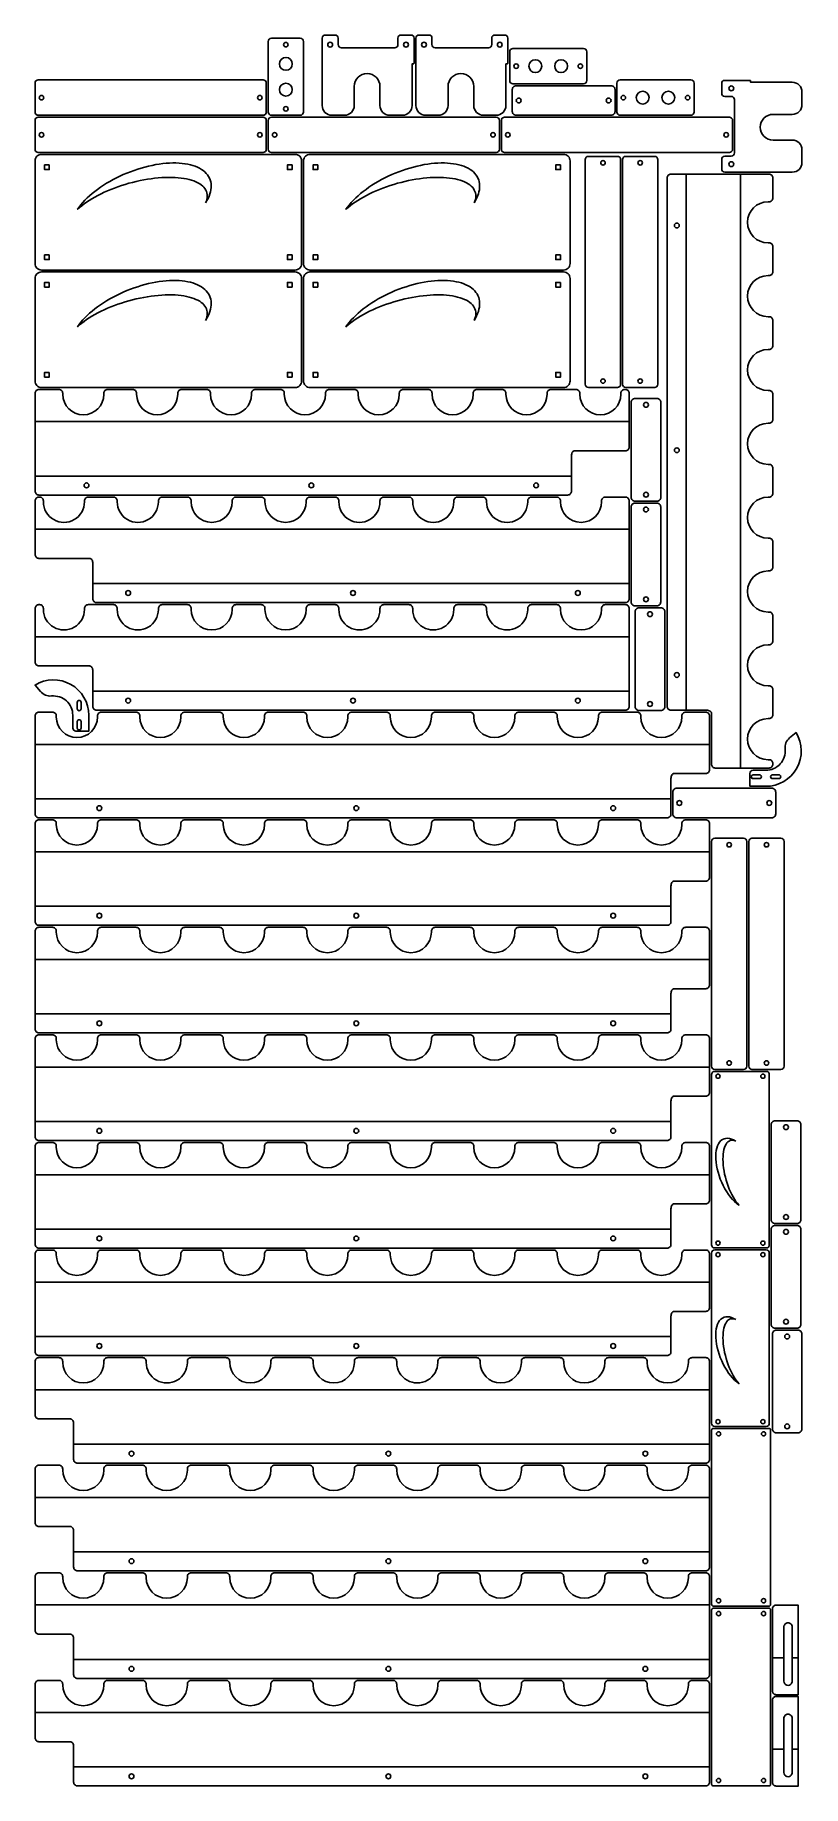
# Model space of a CAD drawing. Extents: x 1318 to 2514, y 2496 to 5223.
import ezdxf

# ---------------------------------------------------------------- set-up
doc = ezdxf.new("R2010")
doc.units = 0

# ---------------------------------------------------------------- blocks, each defined once
blk = doc.blocks.new('Part365626829', base_point=(-29.2, -525))
at = {"layer": '1'}
blk.add_lwpolyline([(135.3, 519), (135.3, 488, -0.414214), (129.3, 482), (127.8, 482, 1), (127.8, 418), (129.3, 418, -0.414214), (135.3, 412), (135.3, 358, -0.414214), (129.3, 352), (127.8, 352, 1), (127.8, 288), (129.3, 288, -0.414214), (135.3, 282), (135.3, 228, -0.414214), (129.3, 222), (127.8, 222, 1), (127.8, 158), (129.3, 158, -0.414214), (135.3, 152), (135.3, 98, -0.414214), (129.3, 92), (127.8, 92, 1), (127.8, 28), (129.3, 28, -0.414214), (135.3, 22), (135.3, -32, -0.414214), (129.3, -38), (127.8, -38, 1), (127.8, -102), (129.3, -102, -0.414214), (135.3, -108), (135.3, -162, -0.414214), (129.3, -168), (127.8, -168, 1), (127.8, -232), (129.3, -232, -0.414214), (135.3, -238), (135.3, -292, -0.414214), (129.3, -298), (127.8, -298, 1), (127.8, -362), (129.3, -362, -0.414214), (135.3, -368), (135.3, -422, -0.414214), (129.3, -428), (127.8, -428, 1), (127.8, -492), (129.3, -492, -0.414214), (135.3, -498), (135.3, -519, -0.414214), (129.3, -525), (-23.2, -525, -0.414214), (-29.2, -519), (-29.2, 459, -0.414214), (-23.2, 465), (32, 465), (33.5, 465.1), (35, 465.4), (36.3, 465.8), (37.5, 466.5), (38.4, 467.2), (39.2, 468.1), (39.6, 469), (39.8, 470), (39.8, 519, -0.414214), (45.8, 525), (129.3, 525, -0.414214)], format="xyb", close=True, dxfattribs=at)
for centre in [(-14.2, 375), (-14.2, -25), (-14.2, -425)]:
    blk.add_circle(centre, 3.75, dxfattribs=at)
at = {"layer": '2'}
for p, q in [((85.2, -525), (85.2, 525)), ((0.4, -525), (0.4, 465))]:
    blk.add_line(p, q, dxfattribs=at)
blk = doc.blocks.new('Part912331523', base_point=(-29.2, -525))
at = {"layer": '1'}
blk.add_lwpolyline([(135.3, 519), (135.3, 488, -0.414214), (129.3, 482), (127.8, 482, 1), (127.8, 418), (129.3, 418, -0.414214), (135.3, 412), (135.3, 358, -0.414214), (129.3, 352), (127.8, 352, 1), (127.8, 288), (129.3, 288, -0.414214), (135.3, 282), (135.3, 228, -0.414214), (129.3, 222), (127.8, 222, 1), (127.8, 158), (129.3, 158, -0.414214), (135.3, 152), (135.3, 98, -0.414214), (129.3, 92), (127.8, 92, 1), (127.8, 28), (129.3, 28, -0.414214), (135.3, 22), (135.3, -32, -0.414214), (129.3, -38), (127.8, -38, 1), (127.8, -102), (129.3, -102, -0.414214), (135.3, -108), (135.3, -162, -0.414214), (129.3, -168), (127.8, -168, 1), (127.8, -232), (129.3, -232, -0.414214), (135.3, -238), (135.3, -292, -0.414214), (129.3, -298), (127.8, -298, 1), (127.8, -362), (129.3, -362, -0.414214), (135.3, -368), (135.3, -422, -0.414214), (129.3, -428), (127.8, -428, 1), (127.8, -492), (129.3, -492, -0.414214), (135.3, -498), (135.3, -519, -0.414214), (129.3, -525), (-23.2, -525, -0.414214), (-29.2, -519), (-29.2, 459, -0.414214), (-23.2, 465), (32, 465), (33.5, 465.1), (35, 465.4), (36.3, 465.8), (37.5, 466.5), (38.4, 467.2), (39.2, 468.1), (39.6, 469), (39.8, 470), (39.8, 519, -0.414214), (45.8, 525), (129.3, 525, -0.414214)], format="xyb", close=True, dxfattribs=at)
for centre in [(-14.2, 375), (-14.2, -25), (-14.2, -425)]:
    blk.add_circle(centre, 3.75, dxfattribs=at)
at = {"layer": '2'}
for p, q in [((85.2, -525), (85.2, 525)), ((0.4, -525), (0.4, 465))]:
    blk.add_line(p, q, dxfattribs=at)
blk = doc.blocks.new('Part545456108', base_point=(-138.5, -46))
at = {"layer": '1'}
blk.add_lwpolyline([(138.5, 43), (138.5, -43, -0.414214), (135.5, -46), (-135.5, -46, -0.414214), (-138.5, -43), (-138.5, 43, -0.414214), (-135.5, 46), (135.5, 46, -0.414214)], format="xyb", close=True, dxfattribs=at)
for centre in [(-130, 35), (130, 35), (-130, -35), (130, -35)]:
    blk.add_circle(centre, 3.25, dxfattribs=at)
blk = doc.blocks.new('Part739364989', base_point=(0, -25))
at = {"layer": '1'}
for points, knots in [([(40, 109.2), (40, 109.3), (40, 109.3), (40, 109.4), (40, 109.4), (40, 109.4), (40, 109.4), (40, 109.5), (40, 109.5), (40, 109.5), (40, 109.5), (40, 109.6), (40, 109.6), (40, 109.6), (40, 109.8), (40, 109.9), (40, 109.9), (39.9, 110), (39.9, 110.2), (39.9, 110.3), (39.9, 110.3), (39.8, 110.6), (39.7, 110.9), (39.6, 111.2), (39.6, 111.2), (39.6, 111.3), (39.5, 111.4), (39.5, 111.4), (39.5, 111.4), (39.3, 111.8), (39.1, 112.2), (38.8, 112.5), (38.8, 112.5), (38.6, 112.7), (38.5, 112.9), (38.3, 113), (38.3, 113), (38, 113.3), (37.6, 113.5), (37.2, 113.7), (37.2, 113.7), (37.1, 113.8), (37, 113.9), (36.8, 113.9), (36.8, 113.9), (36.6, 114), (36.3, 114.1), (36.1, 114.1), (36.1, 114.1), (36, 114.2), (35.9, 114.2), (35.7, 114.2), (35.7, 114.2), (35.6, 114.2), (35.5, 114.2), (35.4, 114.2), (35.4, 114.2), (35.2, 114.2), (35.1, 114.2), (35, 114.3), (35, 114.3), (23.3, 114.3), (11.7, 114.3), (0, 114.3), (0, 114.3), (0, 67.8), (0, 21.4), (0, -25), (0, -25), (11.7, -25), (23.3, -25), (35, -25), (35, -25), (35.7, -25), (36.3, -24.9), (36.9, -24.6), (36.9, -24.6), (37.5, -24.4), (38.1, -24), (38.5, -23.5), (38.5, -23.5), (39, -23.1), (39.4, -22.5), (39.6, -21.9), (39.6, -21.9), (39.9, -21.3), (40, -20.7), (40, -20), (40, -20), (40, 23.1), (40, 66.2), (40, 109.2)], [0, 0, 0, 0, 0.043478, 0.043478, 0.043478, 0.043478, 0.086957, 0.086957, 0.086957, 0.086957, 0.130435, 0.130435, 0.130435, 0.130435, 0.173913, 0.173913, 0.173913, 0.173913, 0.217391, 0.217391, 0.217391, 0.217391, 0.26087, 0.26087, 0.26087, 0.26087, 0.304348, 0.304348, 0.304348, 0.304348, 0.347826, 0.347826, 0.347826, 0.347826, 0.391304, 0.391304, 0.391304, 0.391304, 0.434783, 0.434783, 0.434783, 0.434783, 0.478261, 0.478261, 0.478261, 0.478261, 0.521739, 0.521739, 0.521739, 0.521739, 0.565217, 0.565217, 0.565217, 0.565217, 0.608696, 0.608696, 0.608696, 0.608696, 0.652174, 0.652174, 0.652174, 0.652174, 0.695652, 0.695652, 0.695652, 0.695652, 0.73913, 0.73913, 0.73913, 0.73913, 0.782609, 0.782609, 0.782609, 0.782609, 0.826087, 0.826087, 0.826087, 0.826087, 0.869565, 0.869565, 0.869565, 0.869565, 0.913043, 0.913043, 0.913043, 0.913043, 0.956522, 0.956522, 0.956522, 0.956522, 1, 1, 1, 1]), ([(22.5, 93.1), (22.5, 93.1), (22.5, 93.2), (22.5, 93.2), (22.5, 93.2), (22.5, 94.7), (21.9, 96.1), (21, 97.3), (21, 97.3), (20.3, 98.2), (19.2, 99), (18.1, 99.4), (18.1, 99.4), (16.6, 99.9), (15, 99.9), (13.6, 99.3), (13.6, 99.3), (12.3, 98.7), (11.1, 97.7), (10.4, 96.4), (10.4, 96.4), (9.8, 95.4), (9.5, 94.2), (9.5, 93.1), (9.5, 93.1), (9.5, 65), (9.5, 36.9), (9.5, 8.9), (9.5, 8.9), (9.5, 8.8), (9.5, 8.8), (9.5, 8.7), (9.5, 8.7), (9.5, 7.8), (9.7, 6.9), (10.1, 6.1), (10.1, 6.1), (10.8, 4.7), (12, 3.5), (13.5, 2.9), (13.5, 2.9), (15.1, 2.3), (16.9, 2.3), (18.5, 2.9), (18.5, 2.9), (19.9, 3.5), (21, 4.5), (21.7, 5.8), (21.7, 5.8), (22.2, 6.8), (22.5, 7.8), (22.5, 8.9), (22.5, 8.9), (22.5, 36.9), (22.5, 65), (22.5, 93.1)], [0, 0, 0, 0, 0.071429, 0.071429, 0.071429, 0.071429, 0.142857, 0.142857, 0.142857, 0.142857, 0.214286, 0.214286, 0.214286, 0.214286, 0.285714, 0.285714, 0.285714, 0.285714, 0.357143, 0.357143, 0.357143, 0.357143, 0.428571, 0.428571, 0.428571, 0.428571, 0.5, 0.5, 0.5, 0.5, 0.571429, 0.571429, 0.571429, 0.571429, 0.642857, 0.642857, 0.642857, 0.642857, 0.714286, 0.714286, 0.714286, 0.714286, 0.785714, 0.785714, 0.785714, 0.785714, 0.857143, 0.857143, 0.857143, 0.857143, 0.928571, 0.928571, 0.928571, 0.928571, 1, 1, 1, 1])]:
    blk.add_open_spline(points, degree=3, knots=knots, dxfattribs=at)
at = {"layer": '2'}
for p, q in [((0, 57.1), (9.5, 57.1)), ((22.5, 57.1), (40, 57.1))]:
    blk.add_line(p, q, dxfattribs=at)
blk = doc.blocks.new('Part860934271', base_point=(0, -25))
at = {"layer": '1'}
for points, knots in [([(40, 109.2), (40, 109.3), (40, 109.3), (40, 109.4), (40, 109.4), (40, 109.4), (40, 109.4), (40, 109.5), (40, 109.5), (40, 109.5), (40, 109.5), (40, 109.6), (40, 109.6), (40, 109.6), (40, 109.8), (40, 109.9), (40, 109.9), (39.9, 110), (39.9, 110.2), (39.9, 110.3), (39.9, 110.3), (39.8, 110.6), (39.7, 110.9), (39.6, 111.2), (39.6, 111.2), (39.6, 111.3), (39.5, 111.4), (39.5, 111.4), (39.5, 111.4), (39.3, 111.8), (39.1, 112.2), (38.8, 112.5), (38.8, 112.5), (38.6, 112.7), (38.5, 112.9), (38.3, 113), (38.3, 113), (38, 113.3), (37.6, 113.5), (37.2, 113.7), (37.2, 113.7), (37.1, 113.8), (37, 113.9), (36.8, 113.9), (36.8, 113.9), (36.6, 114), (36.3, 114.1), (36.1, 114.1), (36.1, 114.1), (36, 114.2), (35.9, 114.2), (35.7, 114.2), (35.7, 114.2), (35.6, 114.2), (35.5, 114.2), (35.4, 114.2), (35.4, 114.2), (35.2, 114.2), (35.1, 114.2), (35, 114.3), (35, 114.3), (23.3, 114.3), (11.7, 114.3), (0, 114.3), (0, 114.3), (0, 67.8), (0, 21.4), (0, -25), (0, -25), (11.7, -25), (23.3, -25), (35, -25), (35, -25), (35.7, -25), (36.3, -24.9), (36.9, -24.6), (36.9, -24.6), (37.5, -24.4), (38.1, -24), (38.5, -23.5), (38.5, -23.5), (39, -23.1), (39.4, -22.5), (39.6, -21.9), (39.6, -21.9), (39.9, -21.3), (40, -20.7), (40, -20), (40, -20), (40, 23.1), (40, 66.2), (40, 109.2)], [0, 0, 0, 0, 0.043478, 0.043478, 0.043478, 0.043478, 0.086957, 0.086957, 0.086957, 0.086957, 0.130435, 0.130435, 0.130435, 0.130435, 0.173913, 0.173913, 0.173913, 0.173913, 0.217391, 0.217391, 0.217391, 0.217391, 0.26087, 0.26087, 0.26087, 0.26087, 0.304348, 0.304348, 0.304348, 0.304348, 0.347826, 0.347826, 0.347826, 0.347826, 0.391304, 0.391304, 0.391304, 0.391304, 0.434783, 0.434783, 0.434783, 0.434783, 0.478261, 0.478261, 0.478261, 0.478261, 0.521739, 0.521739, 0.521739, 0.521739, 0.565217, 0.565217, 0.565217, 0.565217, 0.608696, 0.608696, 0.608696, 0.608696, 0.652174, 0.652174, 0.652174, 0.652174, 0.695652, 0.695652, 0.695652, 0.695652, 0.73913, 0.73913, 0.73913, 0.73913, 0.782609, 0.782609, 0.782609, 0.782609, 0.826087, 0.826087, 0.826087, 0.826087, 0.869565, 0.869565, 0.869565, 0.869565, 0.913043, 0.913043, 0.913043, 0.913043, 0.956522, 0.956522, 0.956522, 0.956522, 1, 1, 1, 1]), ([(22.5, 93.1), (22.5, 93.1), (22.5, 93.2), (22.5, 93.2), (22.5, 93.2), (22.5, 94.7), (21.9, 96.1), (21, 97.3), (21, 97.3), (20.3, 98.2), (19.2, 99), (18.1, 99.4), (18.1, 99.4), (16.6, 99.9), (15, 99.9), (13.6, 99.3), (13.6, 99.3), (12.3, 98.7), (11.1, 97.7), (10.4, 96.4), (10.4, 96.4), (9.8, 95.4), (9.5, 94.2), (9.5, 93.1), (9.5, 93.1), (9.5, 65), (9.5, 36.9), (9.5, 8.9), (9.5, 8.9), (9.5, 8.8), (9.5, 8.8), (9.5, 8.7), (9.5, 8.7), (9.5, 7.8), (9.7, 6.9), (10.1, 6.1), (10.1, 6.1), (10.8, 4.7), (12, 3.5), (13.5, 2.9), (13.5, 2.9), (15.1, 2.3), (16.9, 2.3), (18.5, 2.9), (18.5, 2.9), (19.9, 3.5), (21, 4.5), (21.7, 5.8), (21.7, 5.8), (22.2, 6.8), (22.5, 7.8), (22.5, 8.9), (22.5, 8.9), (22.5, 36.9), (22.5, 65), (22.5, 93.1)], [0, 0, 0, 0, 0.071429, 0.071429, 0.071429, 0.071429, 0.142857, 0.142857, 0.142857, 0.142857, 0.214286, 0.214286, 0.214286, 0.214286, 0.285714, 0.285714, 0.285714, 0.285714, 0.357143, 0.357143, 0.357143, 0.357143, 0.428571, 0.428571, 0.428571, 0.428571, 0.5, 0.5, 0.5, 0.5, 0.571429, 0.571429, 0.571429, 0.571429, 0.642857, 0.642857, 0.642857, 0.642857, 0.714286, 0.714286, 0.714286, 0.714286, 0.785714, 0.785714, 0.785714, 0.785714, 0.857143, 0.857143, 0.857143, 0.857143, 0.928571, 0.928571, 0.928571, 0.928571, 1, 1, 1, 1])]:
    blk.add_open_spline(points, degree=3, knots=knots, dxfattribs=at)
at = {"layer": '2'}
for p, q in [((0, 57.1), (9.5, 57.1)), ((22.5, 57.1), (40, 57.1))]:
    blk.add_line(p, q, dxfattribs=at)
blk = doc.blocks.new('Part300478878', base_point=(-138.5, -46))
at = {"layer": '1'}
blk.add_lwpolyline([(138.5, 43), (138.5, -43, -0.414214), (135.5, -46), (-135.5, -46, -0.414214), (-138.5, -43), (-138.5, 43, -0.414214), (-135.5, 46), (135.5, 46, -0.414214)], format="xyb", close=True, dxfattribs=at)
for centre in [(-130, 35), (130, 35), (-130, -35), (130, -35)]:
    blk.add_circle(centre, 3.25, dxfattribs=at)
blk = doc.blocks.new('Part1439919891', base_point=(-29.2, -525))
at = {"layer": '1'}
blk.add_lwpolyline([(135.3, 519), (135.3, 488, -0.414214), (129.3, 482), (127.8, 482, 1), (127.8, 418), (129.3, 418, -0.414214), (135.3, 412), (135.3, 358, -0.414214), (129.3, 352), (127.8, 352, 1), (127.8, 288), (129.3, 288, -0.414214), (135.3, 282), (135.3, 228, -0.414214), (129.3, 222), (127.8, 222, 1), (127.8, 158), (129.3, 158, -0.414214), (135.3, 152), (135.3, 98, -0.414214), (129.3, 92), (127.8, 92, 1), (127.8, 28), (129.3, 28, -0.414214), (135.3, 22), (135.3, -32, -0.414214), (129.3, -38), (127.8, -38, 1), (127.8, -102), (129.3, -102, -0.414214), (135.3, -108), (135.3, -162, -0.414214), (129.3, -168), (127.8, -168, 1), (127.8, -232), (129.3, -232, -0.414214), (135.3, -238), (135.3, -292, -0.414214), (129.3, -298), (127.8, -298, 1), (127.8, -362), (129.3, -362, -0.414214), (135.3, -368), (135.3, -422, -0.414214), (129.3, -428), (127.8, -428, 1), (127.8, -492), (129.3, -492, -0.414214), (135.3, -498), (135.3, -519, -0.414214), (129.3, -525), (-23.2, -525, -0.414214), (-29.2, -519), (-29.2, 459, -0.414214), (-23.2, 465), (32, 465), (33.5, 465.1), (35, 465.4), (36.3, 465.8), (37.5, 466.5), (38.4, 467.2), (39.2, 468.1), (39.6, 469), (39.8, 470), (39.8, 519, -0.414214), (45.8, 525), (129.3, 525, -0.414214)], format="xyb", close=True, dxfattribs=at)
for centre in [(-14.2, 375), (-14.2, -25), (-14.2, -425)]:
    blk.add_circle(centre, 3.75, dxfattribs=at)
at = {"layer": '2'}
for p, q in [((85.2, -525), (85.2, 525)), ((0.4, -525), (0.4, 465))]:
    blk.add_line(p, q, dxfattribs=at)
blk = doc.blocks.new('Part1326169446', base_point=(-29.2, -525))
at = {"layer": '1'}
blk.add_lwpolyline([(135.3, 519), (135.3, 488, -0.414214), (129.3, 482), (127.8, 482, 1), (127.8, 418), (129.3, 418, -0.414214), (135.3, 412), (135.3, 358, -0.414214), (129.3, 352), (127.8, 352, 1), (127.8, 288), (129.3, 288, -0.414214), (135.3, 282), (135.3, 228, -0.414214), (129.3, 222), (127.8, 222, 1), (127.8, 158), (129.3, 158, -0.414214), (135.3, 152), (135.3, 98, -0.414214), (129.3, 92), (127.8, 92, 1), (127.8, 28), (129.3, 28, -0.414214), (135.3, 22), (135.3, -32, -0.414214), (129.3, -38), (127.8, -38, 1), (127.8, -102), (129.3, -102, -0.414214), (135.3, -108), (135.3, -162, -0.414214), (129.3, -168), (127.8, -168, 1), (127.8, -232), (129.3, -232, -0.414214), (135.3, -238), (135.3, -292, -0.414214), (129.3, -298), (127.8, -298, 1), (127.8, -362), (129.3, -362, -0.414214), (135.3, -368), (135.3, -422, -0.414214), (129.3, -428), (127.8, -428, 1), (127.8, -492), (129.3, -492, -0.414214), (135.3, -498), (135.3, -519, -0.414214), (129.3, -525), (-23.2, -525, -0.414214), (-29.2, -519), (-29.2, 459, -0.414214), (-23.2, 465), (32, 465), (33.5, 465.1), (35, 465.4), (36.3, 465.8), (37.5, 466.5), (38.4, 467.2), (39.2, 468.1), (39.6, 469), (39.8, 470), (39.8, 519, -0.414214), (45.8, 525), (129.3, 525, -0.414214)], format="xyb", close=True, dxfattribs=at)
for centre in [(-14.2, 375), (-14.2, -25), (-14.2, -425)]:
    blk.add_circle(centre, 3.75, dxfattribs=at)
at = {"layer": '2'}
for p, q in [((85.2, -525), (85.2, 525)), ((0.4, -525), (0.4, 465))]:
    blk.add_line(p, q, dxfattribs=at)
blk = doc.blocks.new('Part1008455427', base_point=(-29.2, -525))
at = {"layer": '1'}
blk.add_lwpolyline([(-29.2, 519), (-29.2, 488, 0.414214), (-23.2, 482), (-21.7, 482, -1), (-21.7, 418), (-23.2, 418, 0.414214), (-29.2, 412), (-29.2, 358, 0.414214), (-23.2, 352), (-21.7, 352, -1), (-21.7, 288), (-23.2, 288, 0.414214), (-29.2, 282), (-29.2, 228, 0.414214), (-23.2, 222), (-21.7, 222, -1), (-21.7, 158), (-23.2, 158, 0.414214), (-29.2, 152), (-29.2, 98, 0.414214), (-23.2, 92), (-21.7, 92, -1), (-21.7, 28), (-23.2, 28, 0.414214), (-29.2, 22), (-29.2, -32, 0.414214), (-23.2, -38), (-21.7, -38, -1), (-21.7, -102), (-23.2, -102, 0.414214), (-29.2, -108), (-29.2, -162, 0.414214), (-23.2, -168), (-21.7, -168, -1), (-21.7, -232), (-23.2, -232, 0.414214), (-29.2, -238), (-29.2, -292, 0.414214), (-23.2, -298), (-21.7, -298, -1), (-21.7, -362), (-23.2, -362, 0.414214), (-29.2, -368), (-29.2, -422, 0.414214), (-23.2, -428), (-21.7, -428, -1), (-21.7, -492), (-23.2, -492, 0.414214), (-29.2, -498), (-29.2, -519, 0.414214), (-23.2, -525), (129.3, -525, 0.414214), (135.3, -519), (135.3, 459, 0.414214), (129.3, 465), (74.1, 465), (72.6, 465.1), (71.2, 465.4), (69.8, 465.8), (68.6, 466.5), (67.7, 467.2), (67, 468.1), (66.5, 469), (66.4, 470), (66.4, 519, 0.414214), (60.4, 525), (-23.2, 525, 0.414214)], format="xyb", close=True, dxfattribs=at)
for centre in [(120.3, 375), (120.3, -25), (120.3, -425)]:
    blk.add_circle(centre, 3.75, dxfattribs=at)
at = {"layer": '2'}
for p, q in [((21, -525), (21, 525)), ((105.7, -525), (105.7, 465))]:
    blk.add_line(p, q, dxfattribs=at)
blk = doc.blocks.new('Part173726404', base_point=(-80, -23))
at = {"layer": '1'}
blk.add_lwpolyline([(80, 17), (80, -17, -0.414214), (74, -23), (-74, -23, -0.414214), (-80, -17), (-80, 17, -0.414214), (-74, 23), (74, 23, -0.414214)], format="xyb", close=True, dxfattribs=at)
for centre in [(-70, 0), (70, 0)]:
    blk.add_circle(centre, 3.75, dxfattribs=at)
blk = doc.blocks.new('Part281923315', base_point=(-80, -23))
at = {"layer": '1'}
blk.add_lwpolyline([(80, 17), (80, -17, -0.414214), (74, -23), (-74, -23, -0.414214), (-80, -17), (-80, 17, -0.414214), (-74, 23), (74, 23, -0.414214)], format="xyb", close=True, dxfattribs=at)
for centre in [(-70, 0), (70, 0)]:
    blk.add_circle(centre, 3.75, dxfattribs=at)
blk = doc.blocks.new('Part112695254', base_point=(-80, -23))
at = {"layer": '1'}
blk.add_lwpolyline([(80, 17), (80, -17, -0.414214), (74, -23), (-74, -23, -0.414214), (-80, -17), (-80, 17, -0.414214), (-74, 23), (74, 23, -0.414214)], format="xyb", close=True, dxfattribs=at)
for centre in [(-70, 0), (70, 0)]:
    blk.add_circle(centre, 3.75, dxfattribs=at)
blk = doc.blocks.new('Part392485137', base_point=(-29.2, -525))
at = {"layer": '1'}
blk.add_lwpolyline([(-29.2, 519), (-29.2, 488, 0.414214), (-23.2, 482), (-21.7, 482, -1), (-21.7, 418), (-23.2, 418, 0.414214), (-29.2, 412), (-29.2, 358, 0.414214), (-23.2, 352), (-21.7, 352, -1), (-21.7, 288), (-23.2, 288, 0.414214), (-29.2, 282), (-29.2, 228, 0.414214), (-23.2, 222), (-21.7, 222, -1), (-21.7, 158), (-23.2, 158, 0.414214), (-29.2, 152), (-29.2, 98, 0.414214), (-23.2, 92), (-21.7, 92, -1), (-21.7, 28), (-23.2, 28, 0.414214), (-29.2, 22), (-29.2, -32, 0.414214), (-23.2, -38), (-21.7, -38, -1), (-21.7, -102), (-23.2, -102, 0.414214), (-29.2, -108), (-29.2, -162, 0.414214), (-23.2, -168), (-21.7, -168, -1), (-21.7, -232), (-23.2, -232, 0.414214), (-29.2, -238), (-29.2, -292, 0.414214), (-23.2, -298), (-21.7, -298, -1), (-21.7, -362), (-23.2, -362, 0.414214), (-29.2, -368), (-29.2, -422, 0.414214), (-23.2, -428), (-21.7, -428, -1), (-21.7, -492), (-23.2, -492, 0.414214), (-29.2, -498), (-29.2, -519, 0.414214), (-23.2, -525), (129.3, -525, 0.414214), (135.3, -519), (135.3, 459, 0.414214), (129.3, 465), (74.1, 465), (72.6, 465.1), (71.2, 465.4), (69.8, 465.8), (68.6, 466.5), (67.7, 467.2), (67, 468.1), (66.5, 469), (66.4, 470), (66.4, 519, 0.414214), (60.4, 525), (-23.2, 525, 0.414214)], format="xyb", close=True, dxfattribs=at)
for centre in [(120.3, 375), (120.3, -25), (120.3, -425)]:
    blk.add_circle(centre, 3.75, dxfattribs=at)
at = {"layer": '2'}
for p, q in [((21, -525), (21, 525)), ((105.7, -525), (105.7, 465))]:
    blk.add_line(p, q, dxfattribs=at)
blk = doc.blocks.new('Part1299547481', base_point=(-29.2, -525))
at = {"layer": '1'}
blk.add_lwpolyline([(-29.2, 519), (-29.2, 488, 0.414214), (-23.2, 482), (-21.7, 482, -1), (-21.7, 418), (-23.2, 418, 0.414214), (-29.2, 412), (-29.2, 358, 0.414214), (-23.2, 352), (-21.7, 352, -1), (-21.7, 288), (-23.2, 288, 0.414214), (-29.2, 282), (-29.2, 228, 0.414214), (-23.2, 222), (-21.7, 222, -1), (-21.7, 158), (-23.2, 158, 0.414214), (-29.2, 152), (-29.2, 98, 0.414214), (-23.2, 92), (-21.7, 92, -1), (-21.7, 28), (-23.2, 28, 0.414214), (-29.2, 22), (-29.2, -32, 0.414214), (-23.2, -38), (-21.7, -38, -1), (-21.7, -102), (-23.2, -102, 0.414214), (-29.2, -108), (-29.2, -162, 0.414214), (-23.2, -168), (-21.7, -168, -1), (-21.7, -232), (-23.2, -232, 0.414214), (-29.2, -238), (-29.2, -292, 0.414214), (-23.2, -298), (-21.7, -298, -1), (-21.7, -362), (-23.2, -362, 0.414214), (-29.2, -368), (-29.2, -422, 0.414214), (-23.2, -428), (-21.7, -428, -1), (-21.7, -492), (-23.2, -492, 0.414214), (-29.2, -498), (-29.2, -519, 0.414214), (-23.2, -525), (129.3, -525, 0.414214), (135.3, -519), (135.3, 459, 0.414214), (129.3, 465), (74.1, 465), (72.6, 465.1), (71.2, 465.4), (69.8, 465.8), (68.6, 466.5), (67.7, 467.2), (67, 468.1), (66.5, 469), (66.4, 470), (66.4, 519, 0.414214), (60.4, 525), (-23.2, 525, 0.414214)], format="xyb", close=True, dxfattribs=at)
for centre in [(120.3, 375), (120.3, -25), (120.3, -425)]:
    blk.add_circle(centre, 3.75, dxfattribs=at)
at = {"layer": '2'}
for p, q in [((21, -525), (21, 525)), ((105.7, -525), (105.7, 465))]:
    blk.add_line(p, q, dxfattribs=at)
blk = doc.blocks.new('Part178103474', base_point=(-180, -27.5))
at = {"layer": '1'}
blk.add_lwpolyline([(180, 22.5), (180, -22.5, -0.414214), (175, -27.5), (-175, -27.5, -0.414214), (-180, -22.5), (-180, 22.5, -0.414214), (-175, 27.5), (175, 27.5, -0.414214)], format="xyb", close=True, dxfattribs=at)
for centre in [(-170, 0), (170, 0)]:
    blk.add_circle(centre, 3.5, dxfattribs=at)
blk = doc.blocks.new('Part932462972', base_point=(-180, -27.5))
at = {"layer": '1'}
blk.add_lwpolyline([(180, 22.5), (180, -22.5, -0.414214), (175, -27.5), (-175, -27.5, -0.414214), (-180, -22.5), (-180, 22.5, -0.414214), (-175, 27.5), (175, 27.5, -0.414214)], format="xyb", close=True, dxfattribs=at)
for centre in [(-170, 0), (170, 0)]:
    blk.add_circle(centre, 3.5, dxfattribs=at)
blk = doc.blocks.new('Part451036356', base_point=(-29.2, -525))
at = {"layer": '1'}
blk.add_lwpolyline([(-29.2, 519), (-29.2, 488, 0.414214), (-23.2, 482), (-21.7, 482, -1), (-21.7, 418), (-23.2, 418, 0.414214), (-29.2, 412), (-29.2, 358, 0.414214), (-23.2, 352), (-21.7, 352, -1), (-21.7, 288), (-23.2, 288, 0.414214), (-29.2, 282), (-29.2, 228, 0.414214), (-23.2, 222), (-21.7, 222, -1), (-21.7, 158), (-23.2, 158, 0.414214), (-29.2, 152), (-29.2, 98, 0.414214), (-23.2, 92), (-21.7, 92, -1), (-21.7, 28), (-23.2, 28, 0.414214), (-29.2, 22), (-29.2, -32, 0.414214), (-23.2, -38), (-21.7, -38, -1), (-21.7, -102), (-23.2, -102, 0.414214), (-29.2, -108), (-29.2, -162, 0.414214), (-23.2, -168), (-21.7, -168, -1), (-21.7, -232), (-23.2, -232, 0.414214), (-29.2, -238), (-29.2, -292, 0.414214), (-23.2, -298), (-21.7, -298, -1), (-21.7, -362), (-23.2, -362, 0.414214), (-29.2, -368), (-29.2, -422, 0.414214), (-23.2, -428), (-21.7, -428, -1), (-21.7, -492), (-23.2, -492, 0.414214), (-29.2, -498), (-29.2, -519, 0.414214), (-23.2, -525), (129.3, -525, 0.414214), (135.3, -519), (135.3, 459, 0.414214), (129.3, 465), (74.1, 465), (72.6, 465.1), (71.2, 465.4), (69.8, 465.8), (68.6, 466.5), (67.7, 467.2), (67, 468.1), (66.5, 469), (66.4, 470), (66.4, 519, 0.414214), (60.4, 525), (-23.2, 525, 0.414214)], format="xyb", close=True, dxfattribs=at)
for centre in [(120.3, 375), (120.3, -25), (120.3, -425)]:
    blk.add_circle(centre, 3.75, dxfattribs=at)
at = {"layer": '2'}
for p, q in [((21, -525), (21, 525)), ((105.7, -525), (105.7, 465))]:
    blk.add_line(p, q, dxfattribs=at)
blk = doc.blocks.new('Part584665', base_point=(-29.2, -525))
at = {"layer": '1'}
blk.add_lwpolyline([(-29.2, 519), (-29.2, 488, 0.414214), (-23.2, 482), (-21.7, 482, -1), (-21.7, 418), (-23.2, 418, 0.414214), (-29.2, 412), (-29.2, 358, 0.414214), (-23.2, 352), (-21.7, 352, -1), (-21.7, 288), (-23.2, 288, 0.414214), (-29.2, 282), (-29.2, 228, 0.414214), (-23.2, 222), (-21.7, 222, -1), (-21.7, 158), (-23.2, 158, 0.414214), (-29.2, 152), (-29.2, 98, 0.414214), (-23.2, 92), (-21.7, 92, -1), (-21.7, 28), (-23.2, 28, 0.414214), (-29.2, 22), (-29.2, -32, 0.414214), (-23.2, -38), (-21.7, -38, -1), (-21.7, -102), (-23.2, -102, 0.414214), (-29.2, -108), (-29.2, -162, 0.414214), (-23.2, -168), (-21.7, -168, -1), (-21.7, -232), (-23.2, -232, 0.414214), (-29.2, -238), (-29.2, -292, 0.414214), (-23.2, -298), (-21.7, -298, -1), (-21.7, -362), (-23.2, -362, 0.414214), (-29.2, -368), (-29.2, -422, 0.414214), (-23.2, -428), (-21.7, -428, -1), (-21.7, -492), (-23.2, -492, 0.414214), (-29.2, -498), (-29.2, -519, 0.414214), (-23.2, -525), (129.3, -525, 0.414214), (135.3, -519), (135.3, 459, 0.414214), (129.3, 465), (74.1, 465), (72.6, 465.1), (71.2, 465.4), (69.8, 465.8), (68.6, 466.5), (67.7, 467.2), (67, 468.1), (66.5, 469), (66.4, 470), (66.4, 519, 0.414214), (60.4, 525), (-23.2, 525, 0.414214)], format="xyb", close=True, dxfattribs=at)
for centre in [(120.3, 375), (120.3, -25), (120.3, -425)]:
    blk.add_circle(centre, 3.75, dxfattribs=at)
at = {"layer": '2'}
for p, q in [((21, -525), (21, 525)), ((105.7, -525), (105.7, 465))]:
    blk.add_line(p, q, dxfattribs=at)
blk = doc.blocks.new('Part1117311794', base_point=(-80, -23))
at = {"layer": '1'}
blk.add_lwpolyline([(80, 17), (80, -17, -0.414214), (74, -23), (-74, -23, -0.414214), (-80, -17), (-80, 17, -0.414214), (-74, 23), (74, 23, -0.414214)], format="xyb", close=True, dxfattribs=at)
for centre in [(-70, 0), (70, 0)]:
    blk.add_circle(centre, 3.75, dxfattribs=at)
blk = doc.blocks.new('Part2143947381', base_point=(-28.7, -25))
at = {"layer": '1'}
for points in [[(55, 0, 0.585889), (-28.7, 46.9), (-20.3, 36.9, 0.248009), (-3, 29.9, -0.443741), (30, 0), (30, -20, 0.414214), (35, -25), (55, -25)], [(43, 20, 1), (37, 20), (37, 10, 1), (43, 10)], [(43, -10, 1), (37, -10), (37, -20, 1), (43, -20)]]:
    blk.add_lwpolyline(points, format="xyb", close=True, dxfattribs=at)
blk = doc.blocks.new('Part1333702145', base_point=(-80, -23))
at = {"layer": '1'}
blk.add_lwpolyline([(80, 17), (80, -17, -0.414214), (74, -23), (-74, -23, -0.414214), (-80, -17), (-80, 17, -0.414214), (-74, 23), (74, 23, -0.414214)], format="xyb", close=True, dxfattribs=at)
for centre in [(-70, 0), (70, 0)]:
    blk.add_circle(centre, 3.75, dxfattribs=at)
blk = doc.blocks.new('Part1150599487', base_point=(-29.2, -525))
at = {"layer": '1'}
blk.add_lwpolyline([(-29.2, 519), (-29.2, 488, 0.414214), (-23.2, 482), (-21.7, 482, -1), (-21.7, 418), (-23.2, 418, 0.414214), (-29.2, 412), (-29.2, 358, 0.414214), (-23.2, 352), (-21.7, 352, -1), (-21.7, 288), (-23.2, 288, 0.414214), (-29.2, 282), (-29.2, 228, 0.414214), (-23.2, 222), (-21.7, 222, -1), (-21.7, 158), (-23.2, 158, 0.414214), (-29.2, 152), (-29.2, 98, 0.414214), (-23.2, 92), (-21.7, 92, -1), (-21.7, 28), (-23.2, 28, 0.414214), (-29.2, 22), (-29.2, -32, 0.414214), (-23.2, -38), (-21.7, -38, -1), (-21.7, -102), (-23.2, -102, 0.414214), (-29.2, -108), (-29.2, -162, 0.414214), (-23.2, -168), (-21.7, -168, -1), (-21.7, -232), (-23.2, -232, 0.414214), (-29.2, -238), (-29.2, -292, 0.414214), (-23.2, -298), (-21.7, -298, -1), (-21.7, -362), (-23.2, -362, 0.414214), (-29.2, -368), (-29.2, -422, 0.414214), (-23.2, -428), (-21.7, -428, -1), (-21.7, -492), (-23.2, -492, 0.414214), (-29.2, -498), (-29.2, -519, 0.414214), (-23.2, -525), (129.3, -525, 0.414214), (135.3, -519), (135.3, 459, 0.414214), (129.3, 465), (74.1, 465), (72.6, 465.1), (71.2, 465.4), (69.8, 465.8), (68.6, 466.5), (67.7, 467.2), (67, 468.1), (66.5, 469), (66.4, 470), (66.4, 519, 0.414214), (60.4, 525), (-23.2, 525, 0.414214)], format="xyb", close=True, dxfattribs=at)
for centre in [(120.3, 375), (120.3, -25), (120.3, -425)]:
    blk.add_circle(centre, 3.75, dxfattribs=at)
at = {"layer": '2'}
for p, q in [((21, -525), (21, 525)), ((105.7, -525), (105.7, 465))]:
    blk.add_line(p, q, dxfattribs=at)
blk = doc.blocks.new('Part344770112', base_point=(-29.2, -462.5))
at = {"layer": '1'}
blk.add_lwpolyline([(135.3, 456.5), (135.3, 455.5, -0.414214), (129.3, 449.5), (127.8, 449.5, 1), (127.8, 385.5), (129.3, 385.5, -0.414214), (135.3, 379.5), (135.3, 340.5, -0.414214), (129.3, 334.5), (127.8, 334.5, 1), (127.8, 270.5), (129.3, 270.5, -0.414214), (135.3, 264.5), (135.3, 225.5, -0.414214), (129.3, 219.5), (127.8, 219.5, 1), (127.8, 155.5), (129.3, 155.5, -0.414214), (135.3, 149.5), (135.3, 110.5, -0.414214), (129.3, 104.5), (127.8, 104.5, 1), (127.8, 40.5), (129.3, 40.5, -0.414214), (135.3, 34.5), (135.3, -4.5, -0.414214), (129.3, -10.5), (127.8, -10.5, 1), (127.8, -74.5), (129.3, -74.5, -0.414214), (135.3, -80.5), (135.3, -119.5, -0.414214), (129.3, -125.5), (127.8, -125.5, 1), (127.8, -189.5), (129.3, -189.5, -0.414214), (135.3, -195.5), (135.3, -234.5, -0.414214), (129.3, -240.5), (127.8, -240.5, 1), (127.8, -304.5), (129.3, -304.5, -0.414214), (135.3, -310.5), (135.3, -349.5, -0.414214), (129.3, -355.5), (127.8, -355.5, 1), (127.8, -419.5), (129.3, -419.5, -0.414214), (135.3, -425.5), (135.3, -456.5, -0.414214), (129.3, -462.5), (-23.2, -462.5, -0.414214), (-29.2, -456.5), (-29.2, 366.5, -0.414214), (-23.2, 372.5), (32, 372.5), (33.5, 372.6), (35, 372.9), (36.3, 373.3), (37.5, 374), (38.4, 374.7), (39.2, 375.6), (39.6, 376.5), (39.8, 377.5), (39.8, 456.5, -0.414214), (45.8, 462.5), (129.3, 462.5, -0.414214)], format="xyb", close=True, dxfattribs=at)
for centre in [(-14.2, 317.5), (-14.2, -32.5), (-14.2, -382.5)]:
    blk.add_circle(centre, 3.75, dxfattribs=at)
at = {"layer": '2'}
for p, q in [((85.2, -462.5), (85.2, 462.5)), ((0.4, -462.5), (0.4, 372.5))]:
    blk.add_line(p, q, dxfattribs=at)
blk = doc.blocks.new('Part873156176', base_point=(-28.7, -25))
at = {"layer": '1'}
for points in [[(55, 0, 0.585889), (-28.7, 46.9), (-20.3, 36.9, 0.248009), (-3, 29.9, -0.443741), (30, 0), (30, -20, 0.414214), (35, -25), (55, -25)], [(43, 20, 1), (37, 20), (37, 10, 1), (43, 10)], [(43, -10, 1), (37, -10), (37, -20, 1), (43, -20)]]:
    blk.add_lwpolyline(points, format="xyb", close=True, dxfattribs=at)
blk = doc.blocks.new('Part855449922', base_point=(-29.2, -462.5))
at = {"layer": '1'}
blk.add_lwpolyline([(135.3, 456.5), (135.3, 455.5, -0.414214), (129.3, 449.5), (127.8, 449.5, 1), (127.8, 385.5), (129.3, 385.5, -0.414214), (135.3, 379.5), (135.3, 340.5, -0.414214), (129.3, 334.5), (127.8, 334.5, 1), (127.8, 270.5), (129.3, 270.5, -0.414214), (135.3, 264.5), (135.3, 225.5, -0.414214), (129.3, 219.5), (127.8, 219.5, 1), (127.8, 155.5), (129.3, 155.5, -0.414214), (135.3, 149.5), (135.3, 110.5, -0.414214), (129.3, 104.5), (127.8, 104.5, 1), (127.8, 40.5), (129.3, 40.5, -0.414214), (135.3, 34.5), (135.3, -4.5, -0.414214), (129.3, -10.5), (127.8, -10.5, 1), (127.8, -74.5), (129.3, -74.5, -0.414214), (135.3, -80.5), (135.3, -119.5, -0.414214), (129.3, -125.5), (127.8, -125.5, 1), (127.8, -189.5), (129.3, -189.5, -0.414214), (135.3, -195.5), (135.3, -234.5, -0.414214), (129.3, -240.5), (127.8, -240.5, 1), (127.8, -304.5), (129.3, -304.5, -0.414214), (135.3, -310.5), (135.3, -349.5, -0.414214), (129.3, -355.5), (127.8, -355.5, 1), (127.8, -419.5), (129.3, -419.5, -0.414214), (135.3, -425.5), (135.3, -456.5, -0.414214), (129.3, -462.5), (-23.2, -462.5, -0.414214), (-29.2, -456.5), (-29.2, 366.5, -0.414214), (-23.2, 372.5), (32, 372.5), (33.5, 372.6), (35, 372.9), (36.3, 373.3), (37.5, 374), (38.4, 374.7), (39.2, 375.6), (39.6, 376.5), (39.8, 377.5), (39.8, 456.5, -0.414214), (45.8, 462.5), (129.3, 462.5, -0.414214)], format="xyb", close=True, dxfattribs=at)
for centre in [(-14.2, 317.5), (-14.2, -32.5), (-14.2, -382.5)]:
    blk.add_circle(centre, 3.75, dxfattribs=at)
at = {"layer": '2'}
for p, q in [((85.2, -462.5), (85.2, 462.5)), ((0.4, -462.5), (0.4, 372.5))]:
    blk.add_line(p, q, dxfattribs=at)
blk = doc.blocks.new('Part1598189065', base_point=(-80, -23))
at = {"layer": '1'}
blk.add_lwpolyline([(80, 17), (80, -17, -0.414214), (74, -23), (-74, -23, -0.414214), (-80, -17), (-80, 17, -0.414214), (-74, 23), (74, 23, -0.414214)], format="xyb", close=True, dxfattribs=at)
for centre in [(-70, 0), (70, 0)]:
    blk.add_circle(centre, 3.75, dxfattribs=at)
blk = doc.blocks.new('Part1633521716', base_point=(-80, -23))
at = {"layer": '1'}
blk.add_lwpolyline([(80, 17), (80, -17, -0.414214), (74, -23), (-74, -23, -0.414214), (-80, -17), (-80, 17, -0.414214), (-74, 23), (74, 23, -0.414214)], format="xyb", close=True, dxfattribs=at)
for centre in [(-70, 0), (70, 0)]:
    blk.add_circle(centre, 3.75, dxfattribs=at)
blk = doc.blocks.new('Part640692815', base_point=(-29.2, -462.5))
at = {"layer": '1'}
blk.add_lwpolyline([(-29.2, 456.5), (-29.2, 455.5, 0.414214), (-23.2, 449.5), (-21.7, 449.5, -1), (-21.7, 385.5), (-23.2, 385.5, 0.414214), (-29.2, 379.5), (-29.2, 340.5, 0.414214), (-23.2, 334.5), (-21.7, 334.5, -1), (-21.7, 270.5), (-23.2, 270.5, 0.414214), (-29.2, 264.5), (-29.2, 225.5, 0.414214), (-23.2, 219.5), (-21.7, 219.5, -1), (-21.7, 155.5), (-23.2, 155.5, 0.414214), (-29.2, 149.5), (-29.2, 110.5, 0.414214), (-23.2, 104.5), (-21.7, 104.5, -1), (-21.7, 40.5), (-23.2, 40.5, 0.414214), (-29.2, 34.5), (-29.2, -4.5, 0.414214), (-23.2, -10.5), (-21.7, -10.5, -1), (-21.7, -74.5), (-23.2, -74.5, 0.414214), (-29.2, -80.5), (-29.2, -119.5, 0.414214), (-23.2, -125.5), (-21.7, -125.5, -1), (-21.7, -189.5), (-23.2, -189.5, 0.414214), (-29.2, -195.5), (-29.2, -234.5, 0.414214), (-23.2, -240.5), (-21.7, -240.5, -1), (-21.7, -304.5), (-23.2, -304.5, 0.414214), (-29.2, -310.5), (-29.2, -349.5, 0.414214), (-23.2, -355.5), (-21.7, -355.5, -1), (-21.7, -419.5), (-23.2, -419.5, 0.414214), (-29.2, -425.5), (-29.2, -456.5, 0.414214), (-23.2, -462.5), (129.3, -462.5, 0.414214), (135.3, -456.5), (135.3, 366.5, 0.414214), (129.3, 372.5), (74.1, 372.5), (72.6, 372.6), (71.2, 372.9), (69.8, 373.3), (68.6, 374), (67.7, 374.7), (67, 375.6), (66.5, 376.5), (66.4, 377.5), (66.4, 456.5, 0.414214), (60.4, 462.5), (-23.2, 462.5, 0.414214)], format="xyb", close=True, dxfattribs=at)
for centre in [(120.3, 317.5), (120.3, -32.5), (120.3, -382.5)]:
    blk.add_circle(centre, 3.75, dxfattribs=at)
at = {"layer": '2'}
for p, q in [((21, -462.5), (21, 462.5)), ((105.7, -462.5), (105.7, 372.5))]:
    blk.add_line(p, q, dxfattribs=at)
blk = doc.blocks.new('Part660470157', base_point=(-29.2, -462.5))
at = {"layer": '1'}
blk.add_lwpolyline([(-29.2, 456.5), (-29.2, 455.5, 0.414214), (-23.2, 449.5), (-21.7, 449.5, -1), (-21.7, 385.5), (-23.2, 385.5, 0.414214), (-29.2, 379.5), (-29.2, 340.5, 0.414214), (-23.2, 334.5), (-21.7, 334.5, -1), (-21.7, 270.5), (-23.2, 270.5, 0.414214), (-29.2, 264.5), (-29.2, 225.5, 0.414214), (-23.2, 219.5), (-21.7, 219.5, -1), (-21.7, 155.5), (-23.2, 155.5, 0.414214), (-29.2, 149.5), (-29.2, 110.5, 0.414214), (-23.2, 104.5), (-21.7, 104.5, -1), (-21.7, 40.5), (-23.2, 40.5, 0.414214), (-29.2, 34.5), (-29.2, -4.5, 0.414214), (-23.2, -10.5), (-21.7, -10.5, -1), (-21.7, -74.5), (-23.2, -74.5, 0.414214), (-29.2, -80.5), (-29.2, -119.5, 0.414214), (-23.2, -125.5), (-21.7, -125.5, -1), (-21.7, -189.5), (-23.2, -189.5, 0.414214), (-29.2, -195.5), (-29.2, -234.5, 0.414214), (-23.2, -240.5), (-21.7, -240.5, -1), (-21.7, -304.5), (-23.2, -304.5, 0.414214), (-29.2, -310.5), (-29.2, -349.5, 0.414214), (-23.2, -355.5), (-21.7, -355.5, -1), (-21.7, -419.5), (-23.2, -419.5, 0.414214), (-29.2, -425.5), (-29.2, -456.5, 0.414214), (-23.2, -462.5), (129.3, -462.5, 0.414214), (135.3, -456.5), (135.3, 366.5, 0.414214), (129.3, 372.5), (74.1, 372.5), (72.6, 372.6), (71.2, 372.9), (69.8, 373.3), (68.6, 374), (67.7, 374.7), (67, 375.6), (66.5, 376.5), (66.4, 377.5), (66.4, 456.5, 0.414214), (60.4, 462.5), (-23.2, 462.5, 0.414214)], format="xyb", close=True, dxfattribs=at)
for centre in [(120.3, 317.5), (120.3, -32.5), (120.3, -382.5)]:
    blk.add_circle(centre, 3.75, dxfattribs=at)
at = {"layer": '2'}
for p, q in [((21, -462.5), (21, 462.5)), ((105.7, -462.5), (105.7, 372.5))]:
    blk.add_line(p, q, dxfattribs=at)
blk = doc.blocks.new('Part2073148272', base_point=(-180, -27.5))
at = {"layer": '1'}
blk.add_lwpolyline([(180, 22.5), (180, -22.5, -0.414214), (175, -27.5), (-175, -27.5, -0.414214), (-180, -22.5), (-180, 22.5, -0.414214), (-175, 27.5), (175, 27.5, -0.414214)], format="xyb", close=True, dxfattribs=at)
for centre in [(-170, 0), (170, 0)]:
    blk.add_circle(centre, 3.5, dxfattribs=at)
blk = doc.blocks.new('Part1980444471', base_point=(-180, -27.5))
at = {"layer": '1'}
blk.add_lwpolyline([(180, 22.5), (180, -22.5, -0.414214), (175, -27.5), (-175, -27.5, -0.414214), (-180, -22.5), (-180, 22.5, -0.414214), (-175, 27.5), (175, 27.5, -0.414214)], format="xyb", close=True, dxfattribs=at)
for centre in [(-170, 0), (170, 0)]:
    blk.add_circle(centre, 3.5, dxfattribs=at)
blk = doc.blocks.new('Part1280363543', base_point=(-180, -27.5))
at = {"layer": '1'}
blk.add_lwpolyline([(180, 22.5), (180, -22.5, -0.414214), (175, -27.5), (-175, -27.5, -0.414214), (-180, -22.5), (-180, 22.5, -0.414214), (-175, 27.5), (175, 27.5, -0.414214)], format="xyb", close=True, dxfattribs=at)
for centre in [(-170, 0), (170, 0)]:
    blk.add_circle(centre, 3.5, dxfattribs=at)
blk = doc.blocks.new('Part13759493', base_point=(-180, -27.5))
at = {"layer": '1'}
blk.add_lwpolyline([(180, 22.5), (180, -22.5, -0.414214), (175, -27.5), (-175, -27.5, -0.414214), (-180, -22.5), (-180, 22.5, -0.414214), (-175, 27.5), (175, 27.5, -0.414214)], format="xyb", close=True, dxfattribs=at)
for centre in [(-170, 0), (170, 0)]:
    blk.add_circle(centre, 3.5, dxfattribs=at)
blk = doc.blocks.new('Part621020824', base_point=(-62.5, -71.5))
at = {"layer": '1'}
blk.add_lwpolyline([(62.5, 53.5, 0.414214), (47.5, 68.5), (-17.5, 68.5), (-17.5, 70.5, 0.414214), (-18.5, 71.5), (-57.5, 71.5, 0.414214), (-62.5, 66.5), (-62.5, 51.5, 0.414214), (-57.5, 46.5), (-47.5, 46.5, -0.414214), (-42.5, 41.5), (-42.5, -41.5, -0.414214), (-47.5, -46.5), (-57.5, -46.5, 0.414214), (-62.5, -51.5), (-62.5, -66.5, 0.414214), (-57.5, -71.5), (47.5, -71.5, 0.414214), (62.5, -56.5), (62.5, -36.5, 0.414214), (47.5, -21.5), (17.5, -21.5, -1), (17.5, 18.5), (47.5, 18.5, 0.414214), (62.5, 33.5)], format="xyb", close=True, dxfattribs=at)
for centre in [(-47.5, 59), (-47.5, -59)]:
    blk.add_circle(centre, 3.75, dxfattribs=at)
blk = doc.blocks.new('Part1334828015', base_point=(-60, -27.5))
at = {"layer": '1'}
blk.add_lwpolyline([(60, 22.5), (60, -22.5, -0.414214), (55, -27.5), (-55, -27.5, -0.414214), (-60, -22.5), (-60, 22.5, -0.414214), (-55, 27.5), (55, 27.5, -0.414214)], format="xyb", close=True, dxfattribs=at)
for centre, radius in [((-50, 0), 3.5), ((-20, 0), 10), ((20, 0), 10), ((50, 0), 3.5)]:
    blk.add_circle(centre, radius, dxfattribs=at)
blk = doc.blocks.new('Part1268031098', base_point=(-180, -27.5))
at = {"layer": '1'}
blk.add_lwpolyline([(180, 22.5), (180, -22.5, -0.414214), (175, -27.5), (-175, -27.5, -0.414214), (-180, -22.5), (-180, 22.5, -0.414214), (-175, 27.5), (175, 27.5, -0.414214)], format="xyb", close=True, dxfattribs=at)
for centre in [(-170, 0), (170, 0)]:
    blk.add_circle(centre, 3.5, dxfattribs=at)
blk = doc.blocks.new('Part1229128956', base_point=(-62.5, -71.5))
at = {"layer": '1'}
blk.add_lwpolyline([(62.5, 53.5, 0.414214), (47.5, 68.5), (-17.5, 68.5), (-17.5, 70.5, 0.414214), (-18.5, 71.5), (-57.5, 71.5, 0.414214), (-62.5, 66.5), (-62.5, 51.5, 0.414214), (-57.5, 46.5), (-47.5, 46.5, -0.414214), (-42.5, 41.5), (-42.5, -41.5, -0.414214), (-47.5, -46.5), (-57.5, -46.5, 0.414214), (-62.5, -51.5), (-62.5, -66.5, 0.414214), (-57.5, -71.5), (47.5, -71.5, 0.414214), (62.5, -56.5), (62.5, -36.5, 0.414214), (47.5, -21.5), (17.5, -21.5, -1), (17.5, 18.5), (47.5, 18.5, 0.414214), (62.5, 33.5)], format="xyb", close=True, dxfattribs=at)
for centre in [(-47.5, 59), (-47.5, -59)]:
    blk.add_circle(centre, 3.75, dxfattribs=at)
blk = doc.blocks.new('Part1735820390', base_point=(-180, -27.5))
at = {"layer": '1'}
blk.add_lwpolyline([(180, 22.5), (180, -22.5, -0.414214), (175, -27.5), (-175, -27.5, -0.414214), (-180, -22.5), (-180, 22.5, -0.414214), (-175, 27.5), (175, 27.5, -0.414214)], format="xyb", close=True, dxfattribs=at)
for centre in [(-170, 0), (170, 0)]:
    blk.add_circle(centre, 3.5, dxfattribs=at)
blk = doc.blocks.new('Part370990110', base_point=(-62.5, -71.5))
at = {"layer": '1'}
blk.add_lwpolyline([(62.5, 53.5, 0.414214), (47.5, 68.5), (-17.5, 68.5), (-17.5, 70.5, 0.414214), (-18.5, 71.5), (-57.5, 71.5, 0.414214), (-62.5, 66.5), (-62.5, 51.5, 0.414214), (-57.5, 46.5), (-47.5, 46.5, -0.414214), (-42.5, 41.5), (-42.5, -41.5, -0.414214), (-47.5, -46.5), (-57.5, -46.5, 0.414214), (-62.5, -51.5), (-62.5, -66.5, 0.414214), (-57.5, -71.5), (47.5, -71.5, 0.414214), (62.5, -56.5), (62.5, -36.5, 0.414214), (47.5, -21.5), (17.5, -21.5, -1), (17.5, 18.5), (47.5, 18.5, 0.414214), (62.5, 33.5)], format="xyb", close=True, dxfattribs=at)
for centre in [(-47.5, 59), (-47.5, -59)]:
    blk.add_circle(centre, 3.75, dxfattribs=at)
blk = doc.blocks.new('Part1838718767', base_point=(-60, -27.5))
at = {"layer": '1'}
blk.add_lwpolyline([(60, 22.5), (60, -22.5, -0.414214), (55, -27.5), (-55, -27.5, -0.414214), (-60, -22.5), (-60, 22.5, -0.414214), (-55, 27.5), (55, 27.5, -0.414214)], format="xyb", close=True, dxfattribs=at)
for centre, radius in [((-50, 0), 3.5), ((-20, 0), 10), ((20, 0), 10), ((50, 0), 3.5)]:
    blk.add_circle(centre, radius, dxfattribs=at)
blk = doc.blocks.new('Part1322722568', base_point=(-80, -23))
at = {"layer": '1'}
blk.add_lwpolyline([(80, 17), (80, -17, -0.414214), (74, -23), (-74, -23, -0.414214), (-80, -17), (-80, 17, -0.414214), (-74, 23), (74, 23, -0.414214)], format="xyb", close=True, dxfattribs=at)
for centre in [(-70, 0), (70, 0)]:
    blk.add_circle(centre, 3.75, dxfattribs=at)
blk = doc.blocks.new('Part515591602', base_point=(-60, -27.5))
at = {"layer": '1'}
blk.add_lwpolyline([(60, 22.5), (60, -22.5, -0.414214), (55, -27.5), (-55, -27.5, -0.414214), (-60, -22.5), (-60, 22.5, -0.414214), (-55, 27.5), (55, 27.5, -0.414214)], format="xyb", close=True, dxfattribs=at)
for centre, radius in [((-50, 0), 3.5), ((-20, 0), 10), ((20, 0), 10), ((50, 0), 3.5)]:
    blk.add_circle(centre, radius, dxfattribs=at)

msp = doc.modelspace()

# ---------------------------------------------------------------- linework, layer by layer
at = {"layer": '1'}
for points in [[(1733.5, 5026.9, 0.414214), (1723.5, 5036.9), (1328.5, 5036.9, 0.414214), (1318.5, 5026.9), (1318.5, 4866.9, 0.414214), (1328.5, 4856.9), (1723.5, 4856.9, 0.414214), (1733.5, 4866.9)], [(2151.5, 5026.9, 0.414214), (2141.5, 5036.9), (1746.5, 5036.9, 0.414214), (1736.5, 5026.9), (1736.5, 4866.9, 0.414214), (1746.5, 4856.9), (2141.5, 4856.9, 0.414214), (2151.5, 4866.9)], [(1733.5, 4843.9, 0.414214), (1723.5, 4853.9), (1328.5, 4853.9, 0.414214), (1318.5, 4843.9), (1318.5, 4683.9, 0.414214), (1328.5, 4673.9), (1723.5, 4673.9, 0.414214), (1733.5, 4683.9)], [(2151.5, 4843.9, 0.414214), (2141.5, 4853.9), (1746.5, 4853.9, 0.414214), (1736.5, 4843.9), (1736.5, 4683.9, 0.414214), (1746.5, 4673.9), (2141.5, 4673.9, 0.414214), (2151.5, 4683.9)], [(2376.7, 3608.7, 0.414214), (2371.7, 3603.7), (2371.7, 3338.7, 0.414214), (2376.7, 3333.7), (2456.7, 3333.7, 0.414214), (2461.7, 3338.7), (2461.7, 3603.7, 0.414214), (2456.7, 3608.7)], [(2376.7, 3330.7, 0.414214), (2371.7, 3325.7), (2371.7, 3060.7, 0.414214), (2376.7, 3055.7), (2456.7, 3055.7, 0.414214), (2461.7, 3060.7), (2461.7, 3325.7, 0.414214), (2456.7, 3330.7)]]:
    msp.add_lwpolyline(points, format="xyb", close=True, dxfattribs=at)
for points in [[(1340.6, 5020.5), (1340.6, 5013.2), (1333.3, 5013.2), (1333.3, 5020.5)], [(1584.1, 4961.5), (1586.1, 4965), (1587.9, 4968.5), (1589.5, 4971.9), (1590.7, 4975.3), (1591.6, 4978.7), (1592.3, 4982), (1592.7, 4985.2), (1592.7, 4988.4), (1592.5, 4991.4), (1592, 4994.4), (1591.2, 4997.2), (1590.1, 5000), (1588.7, 5002.6), (1587, 5005.1), (1585.1, 5007.4), (1582.9, 5009.6), (1580.4, 5011.7), (1577.7, 5013.6), (1574.7, 5015.4), (1571.4, 5017), (1568, 5018.4), (1564.3, 5019.7), (1560.4, 5020.8), (1556.2, 5021.7), (1551.9, 5022.5), (1547.4, 5023), (1542.7, 5023.4), (1537.9, 5023.6), (1532.9, 5023.6), (1527.8, 5023.5), (1522.6, 5023.1), (1517.3, 5022.6), (1511.9, 5021.9), (1506.4, 5021), (1500.8, 5019.9), (1495.2, 5018.7), (1489.6, 5017.3), (1483.9, 5015.7), (1478.3, 5013.9), (1472.6, 5012), (1467, 5010), (1461.4, 5007.8), (1455.9, 5005.5), (1450.5, 5003), (1445.2, 5000.4), (1439.9, 4997.7), (1434.8, 4994.8), (1429.8, 4991.9), (1425, 4988.9), (1420.3, 4985.7), (1415.8, 4982.5), (1411.5, 4979.3), (1407.3, 4975.9), (1403.4, 4972.5), (1399.7, 4969.1), (1396.2, 4965.6), (1392.9, 4962.1), (1389.9, 4958.5), (1387.1, 4955), (1384.6, 4951.5), (1387.8, 4954.3), (1391.2, 4957.1), (1394.8, 4959.9), (1398.7, 4962.6), (1402.8, 4965.3), (1407.1, 4968), (1411.6, 4970.6), (1416.3, 4973.1), (1421.2, 4975.6), (1426.2, 4977.9), (1431.4, 4980.2), (1436.7, 4982.4), (1442.1, 4984.5), (1447.6, 4986.5), (1453.2, 4988.4), (1458.9, 4990.2), (1464.6, 4991.9), (1470.3, 4993.4), (1476.1, 4994.8), (1481.9, 4996.1), (1487.7, 4997.2), (1493.4, 4998.2), (1499.1, 4999.1), (1504.7, 4999.8), (1510.3, 5000.4), (1515.7, 5000.8), (1521.1, 5001.1), (1526.3, 5001.2), (1531.4, 5001.1), (1536.4, 5001), (1541.2, 5000.6), (1545.8, 5000.1), (1550.2, 4999.5), (1554.4, 4998.7), (1558.4, 4997.8), (1562.2, 4996.8), (1565.7, 4995.6), (1569, 4994.2), (1572, 4992.8), (1574.8, 4991.2), (1577.3, 4989.5), (1579.5, 4987.7), (1581.4, 4985.7), (1583, 4983.7), (1584.3, 4981.5), (1585.4, 4979.3), (1586.1, 4977), (1586.5, 4974.5), (1586.7, 4972), (1586.5, 4969.5), (1586, 4966.9), (1585.2, 4964.2)], [(1718.6, 5020.5), (1718.6, 5013.2), (1711.3, 5013.2), (1711.3, 5020.5)], [(1758.6, 5020.5), (1758.6, 5013.2), (1751.3, 5013.2), (1751.3, 5020.5)], [(2002.1, 4961.5), (2004.1, 4965), (2005.9, 4968.5), (2007.5, 4971.9), (2008.7, 4975.3), (2009.6, 4978.7), (2010.3, 4982), (2010.7, 4985.2), (2010.7, 4988.4), (2010.5, 4991.4), (2010, 4994.4), (2009.2, 4997.2), (2008.1, 5000), (2006.7, 5002.6), (2005, 5005.1), (2003.1, 5007.4), (2000.9, 5009.6), (1998.4, 5011.7), (1995.7, 5013.6), (1992.7, 5015.4), (1989.4, 5017), (1986, 5018.4), (1982.3, 5019.7), (1978.4, 5020.8), (1974.2, 5021.7), (1969.9, 5022.5), (1965.4, 5023), (1960.7, 5023.4), (1955.9, 5023.6), (1950.9, 5023.6), (1945.8, 5023.5), (1940.6, 5023.1), (1935.3, 5022.6), (1929.9, 5021.9), (1924.4, 5021), (1918.8, 5019.9), (1913.2, 5018.7), (1907.6, 5017.3), (1901.9, 5015.7), (1896.3, 5013.9), (1890.6, 5012), (1885, 5010), (1879.4, 5007.8), (1873.9, 5005.5), (1868.5, 5003), (1863.2, 5000.4), (1857.9, 4997.7), (1852.8, 4994.8), (1847.8, 4991.9), (1843, 4988.9), (1838.3, 4985.7), (1833.8, 4982.5), (1829.5, 4979.3), (1825.3, 4975.9), (1821.4, 4972.5), (1817.7, 4969.1), (1814.2, 4965.6), (1810.9, 4962.1), (1807.9, 4958.5), (1805.1, 4955), (1802.6, 4951.5), (1805.8, 4954.3), (1809.2, 4957.1), (1812.8, 4959.9), (1816.7, 4962.6), (1820.8, 4965.3), (1825.1, 4968), (1829.6, 4970.6), (1834.3, 4973.1), (1839.2, 4975.6), (1844.2, 4977.9), (1849.4, 4980.2), (1854.7, 4982.4), (1860.1, 4984.5), (1865.6, 4986.5), (1871.2, 4988.4), (1876.9, 4990.2), (1882.6, 4991.9), (1888.3, 4993.4), (1894.1, 4994.8), (1899.9, 4996.1), (1905.6, 4997.2), (1911.4, 4998.2), (1917.1, 4999.1), (1922.7, 4999.8), (1928.3, 5000.4), (1933.7, 5000.8), (1939.1, 5001.1), (1944.3, 5001.2), (1949.4, 5001.1), (1954.4, 5001), (1959.2, 5000.6), (1963.8, 5000.1), (1968.2, 4999.5), (1972.4, 4998.7), (1976.4, 4997.8), (1980.2, 4996.8), (1983.7, 4995.6), (1987, 4994.2), (1990, 4992.8), (1992.8, 4991.2), (1995.3, 4989.5), (1997.5, 4987.7), (1999.4, 4985.7), (2001, 4983.7), (2002.3, 4981.5), (2003.4, 4979.3), (2004.1, 4977), (2004.5, 4974.5), (2004.7, 4972), (2004.5, 4969.5), (2004, 4966.9), (2003.2, 4964.2)], [(2136.6, 5020.5), (2136.6, 5013.2), (2129.3, 5013.2), (2129.3, 5020.5)], [(1340.6, 4880.5), (1340.6, 4873.2), (1333.3, 4873.2), (1333.3, 4880.5)], [(1718.6, 4880.5), (1718.6, 4873.2), (1711.3, 4873.2), (1711.3, 4880.5)], [(1758.6, 4880.5), (1758.6, 4873.2), (1751.3, 4873.2), (1751.3, 4880.5)], [(2136.6, 4880.5), (2136.6, 4873.2), (2129.3, 4873.2), (2129.3, 4880.5)], [(1340.6, 4837.5), (1340.6, 4830.2), (1333.3, 4830.2), (1333.3, 4837.5)], [(1584.1, 4778.5), (1586.1, 4782), (1587.9, 4785.5), (1589.5, 4788.9), (1590.7, 4792.3), (1591.6, 4795.7), (1592.3, 4799), (1592.7, 4802.2), (1592.7, 4805.4), (1592.5, 4808.4), (1592, 4811.4), (1591.2, 4814.2), (1590.1, 4817), (1588.7, 4819.6), (1587, 4822.1), (1585.1, 4824.4), (1582.9, 4826.6), (1580.4, 4828.7), (1577.7, 4830.6), (1574.7, 4832.4), (1571.4, 4834), (1568, 4835.4), (1564.3, 4836.7), (1560.4, 4837.8), (1556.2, 4838.7), (1551.9, 4839.5), (1547.4, 4840), (1542.7, 4840.4), (1537.9, 4840.6), (1532.9, 4840.6), (1527.8, 4840.5), (1522.6, 4840.1), (1517.3, 4839.6), (1511.9, 4838.9), (1506.4, 4838), (1500.8, 4836.9), (1495.2, 4835.7), (1489.6, 4834.3), (1483.9, 4832.7), (1478.3, 4830.9), (1472.6, 4829), (1467, 4827), (1461.4, 4824.8), (1455.9, 4822.5), (1450.5, 4820), (1445.2, 4817.4), (1439.9, 4814.7), (1434.8, 4811.8), (1429.8, 4808.9), (1425, 4805.9), (1420.3, 4802.7), (1415.8, 4799.5), (1411.5, 4796.3), (1407.3, 4792.9), (1403.4, 4789.5), (1399.7, 4786.1), (1396.2, 4782.6), (1392.9, 4779.1), (1389.9, 4775.5), (1387.1, 4772), (1384.6, 4768.5), (1387.8, 4771.3), (1391.2, 4774.1), (1394.8, 4776.9), (1398.7, 4779.6), (1402.8, 4782.3), (1407.1, 4785), (1411.6, 4787.6), (1416.3, 4790.1), (1421.2, 4792.6), (1426.2, 4794.9), (1431.4, 4797.2), (1436.7, 4799.4), (1442.1, 4801.5), (1447.6, 4803.5), (1453.2, 4805.4), (1458.9, 4807.2), (1464.6, 4808.9), (1470.3, 4810.4), (1476.1, 4811.8), (1481.9, 4813.1), (1487.7, 4814.2), (1493.4, 4815.2), (1499.1, 4816.1), (1504.7, 4816.8), (1510.3, 4817.4), (1515.7, 4817.8), (1521.1, 4818.1), (1526.3, 4818.2), (1531.4, 4818.1), (1536.4, 4818), (1541.2, 4817.6), (1545.8, 4817.2), (1550.2, 4816.5), (1554.4, 4815.7), (1558.4, 4814.8), (1562.2, 4813.8), (1565.7, 4812.6), (1569, 4811.2), (1572, 4809.8), (1574.8, 4808.2), (1577.3, 4806.5), (1579.5, 4804.7), (1581.4, 4802.7), (1583, 4800.7), (1584.3, 4798.5), (1585.4, 4796.3), (1586.1, 4794), (1586.5, 4791.5), (1586.7, 4789.1), (1586.5, 4786.5), (1586, 4783.9), (1585.2, 4781.2)], [(1718.6, 4837.5), (1718.6, 4830.2), (1711.3, 4830.2), (1711.3, 4837.5)], [(1758.6, 4837.5), (1758.6, 4830.2), (1751.3, 4830.2), (1751.3, 4837.5)], [(2002.1, 4778.5), (2004.1, 4782), (2005.9, 4785.5), (2007.5, 4788.9), (2008.7, 4792.3), (2009.6, 4795.7), (2010.3, 4799), (2010.7, 4802.2), (2010.7, 4805.4), (2010.5, 4808.4), (2010, 4811.4), (2009.2, 4814.2), (2008.1, 4817), (2006.7, 4819.6), (2005, 4822.1), (2003.1, 4824.4), (2000.9, 4826.6), (1998.4, 4828.7), (1995.7, 4830.6), (1992.7, 4832.4), (1989.4, 4834), (1986, 4835.4), (1982.3, 4836.7), (1978.4, 4837.8), (1974.2, 4838.7), (1969.9, 4839.5), (1965.4, 4840), (1960.7, 4840.4), (1955.9, 4840.6), (1950.9, 4840.6), (1945.8, 4840.5), (1940.6, 4840.1), (1935.3, 4839.6), (1929.9, 4838.9), (1924.4, 4838), (1918.8, 4836.9), (1913.2, 4835.7), (1907.6, 4834.3), (1901.9, 4832.7), (1896.3, 4830.9), (1890.6, 4829), (1885, 4827), (1879.4, 4824.8), (1873.9, 4822.5), (1868.5, 4820), (1863.2, 4817.4), (1857.9, 4814.7), (1852.8, 4811.8), (1847.8, 4808.9), (1843, 4805.9), (1838.3, 4802.7), (1833.8, 4799.5), (1829.5, 4796.3), (1825.3, 4792.9), (1821.4, 4789.5), (1817.7, 4786.1), (1814.2, 4782.6), (1810.9, 4779.1), (1807.9, 4775.5), (1805.1, 4772), (1802.6, 4768.5), (1805.8, 4771.3), (1809.2, 4774.1), (1812.8, 4776.9), (1816.7, 4779.6), (1820.8, 4782.3), (1825.1, 4785), (1829.6, 4787.6), (1834.3, 4790.1), (1839.2, 4792.6), (1844.2, 4794.9), (1849.4, 4797.2), (1854.7, 4799.4), (1860.1, 4801.5), (1865.6, 4803.5), (1871.2, 4805.4), (1876.9, 4807.2), (1882.6, 4808.9), (1888.3, 4810.4), (1894.1, 4811.8), (1899.9, 4813.1), (1905.6, 4814.2), (1911.4, 4815.2), (1917.1, 4816.1), (1922.7, 4816.8), (1928.3, 4817.4), (1933.7, 4817.8), (1939.1, 4818.1), (1944.3, 4818.2), (1949.4, 4818.1), (1954.4, 4818), (1959.2, 4817.6), (1963.8, 4817.2), (1968.2, 4816.5), (1972.4, 4815.7), (1976.4, 4814.8), (1980.2, 4813.8), (1983.7, 4812.6), (1987, 4811.2), (1990, 4809.8), (1992.8, 4808.2), (1995.3, 4806.5), (1997.5, 4804.7), (1999.4, 4802.7), (2001, 4800.7), (2002.3, 4798.5), (2003.4, 4796.3), (2004.1, 4794), (2004.5, 4791.5), (2004.7, 4789.1), (2004.5, 4786.5), (2004, 4783.9), (2003.2, 4781.2)], [(2136.6, 4837.5), (2136.6, 4830.2), (2129.3, 4830.2), (2129.3, 4837.5)], [(1340.6, 4697.5), (1340.6, 4690.2), (1333.3, 4690.2), (1333.3, 4697.5)], [(1718.6, 4697.5), (1718.6, 4690.2), (1711.3, 4690.2), (1711.3, 4697.5)], [(1758.6, 4697.5), (1758.6, 4690.2), (1751.3, 4690.2), (1751.3, 4697.5)], [(2136.6, 4697.5), (2136.6, 4690.2), (2129.3, 4690.2), (2129.3, 4697.5)]]:
    msp.add_lwpolyline(points, close=True, dxfattribs=at)
for centre in [(2381.7, 3601.2), (2451.7, 3601.2), (2381.7, 3341.2), (2451.7, 3341.2), (2381.7, 3323.2), (2451.7, 3323.2), (2381.7, 3063.2), (2451.7, 3063.2)]:
    msp.add_circle(centre, 3.25, dxfattribs=at)
for points in [[(2409.4, 3500.2), (2400.5, 3505.8), (2392.2, 3506), (2386.4, 3500.8), (2386.4, 3500.8), (2380.6, 3495.5), (2377.7, 3485.2), (2378.4, 3472.1), (2378.4, 3472.1), (2379, 3459), (2383.2, 3444.2), (2389.9, 3430.8), (2389.9, 3430.8), (2396.6, 3417.4), (2405.4, 3406.5), (2414.4, 3400.5), (2414.4, 3400.5), (2408.1, 3407.3), (2402.1, 3417.7), (2397.6, 3429.9), (2397.6, 3429.9), (2393.1, 3442.2), (2390.2, 3455.5), (2389.6, 3467.4), (2389.6, 3467.4), (2389, 3479.4), (2390.7, 3489.2), (2394.3, 3495.3), (2394.3, 3495.3), (2397.9, 3501.3), (2403.3, 3503), (2409.4, 3500.2)], [(2409.4, 3222.2), (2400.5, 3227.8), (2392.2, 3228), (2386.4, 3222.8), (2386.4, 3222.8), (2380.6, 3217.5), (2377.7, 3207.2), (2378.4, 3194.1), (2378.4, 3194.1), (2379, 3181), (2383.2, 3166.2), (2389.9, 3152.8), (2389.9, 3152.8), (2396.6, 3139.4), (2405.4, 3128.5), (2414.4, 3122.5), (2414.4, 3122.5), (2408.1, 3129.3), (2402.1, 3139.7), (2397.6, 3151.9), (2397.6, 3151.9), (2393.1, 3164.2), (2390.2, 3177.5), (2389.6, 3189.4), (2389.6, 3189.4), (2389, 3201.4), (2390.7, 3211.2), (2394.3, 3217.3), (2394.3, 3217.3), (2397.9, 3223.3), (2403.3, 3225), (2409.4, 3222.2)]]:
    msp.add_open_spline(points, degree=3, knots=[0, 0, 0, 0, 0.125, 0.125, 0.125, 0.125, 0.25, 0.25, 0.25, 0.25, 0.375, 0.375, 0.375, 0.375, 0.5, 0.5, 0.5, 0.5, 0.625, 0.625, 0.625, 0.625, 0.75, 0.75, 0.75, 0.75, 0.875, 0.875, 0.875, 0.875, 1, 1, 1, 1], dxfattribs=at)

# ---------------------------------------------------------------- block references
for name, p, rotation in [('Part1334828015', (1681.5, 5217.9), 269.999999977959), ('Part621020824', (1765.5, 5222.9), 269.999999977959), ('Part1229128956', (1911.5, 5222.9), 269.999999977959), ('Part2073148272', (2175.2, 5033.9), 269.999999977959), ('Part1980444471', (2233.2, 5033.9), 269.999999977959), ('Part640692815', (2467.2, 5006.2), 180), ('Part660470157', (1318.6, 4670.9), 269.999999977959), ('Part1633521716', (2246.7, 4656.9), 269.999999977959), ('Part855449922', (2243.5, 4338.8), 90.0000001836389), ('Part1598189065', (2246.6, 4493.9), 269.999999977959), ('Part344770112', (2243.5, 4171.2), 90.0000001836389), ('Part1333702145', (2252.9, 4330.9), 269.999999977959), ('Part1150599487', (1318.6, 4168.2), 269.999999977959), ('Part2143947381', (2431.4, 4136.4), 269.999999977959), ('Part584665', (1318.6, 4000.7), 269.999999977959), ('Part178103474', (2371.7, 3971.7), 269.999999977959), ('Part932462972', (2429.7, 3971.7), 269.999999977959), ('Part451036356', (1318.6, 3833.1), 269.999999977959), ('Part1299547481', (1318.6, 3665.6), 269.999999977959), ('Part112695254', (2464.7, 3531.8), 269.999999977959), ('Part392485137', (1318.6, 3498), 269.999999977959), ('Part173726404', (2464.7, 3368.8), 269.999999977959), ('Part1008455427', (1318.6, 3330.5), 269.999999977959), ('Part281923315', (2466.5, 3205.8), 269.999999977959), ('Part1326169446', (2368.6, 2998.4), 90.0000001836389), ('Part300478878', (2463.7, 2775.7), 90.0000001836389), ('Part1439919891', (2368.6, 2830.8), 90.0000001836389), ('Part912331523', (2368.6, 2663.2), 90.0000001836389), ('Part545456108', (2463.7, 2495.7), 90.0000001836389), ('Part365626829', (2368.6, 2495.7), 90.0000001836389)]:
    msp.add_blockref(name, p, dxfattribs=dict(at, rotation=rotation))
for name, p in [('Part515591602', (2057.5, 5146.9)), ('Part13759493', (1318.5, 5097.9)), ('Part1322722568', (2061.5, 5097.9)), ('Part1838718767', (2224.5, 5097.9)), ('Part370990110', (2387.5, 5009.3)), ('Part1280363543', (1318.5, 5039.9)), ('Part1268031098', (1681.5, 5039.9)), ('Part1735820390', (2044.5, 5039.9)), ('Part873156176', (1318.5, 4138.5)), ('Part1117311794', (2311.6, 4003.7))]:
    msp.add_blockref(name, p, dxfattribs=at)
at = {"layer": '2', "rotation": 180}
for name, p in [('Part739364989', (2506.8, 2777.2)), ('Part860934271', (2506.8, 2634.9))]:
    msp.add_blockref(name, p, dxfattribs=at)

doc.saveas('drawing.dxf')
